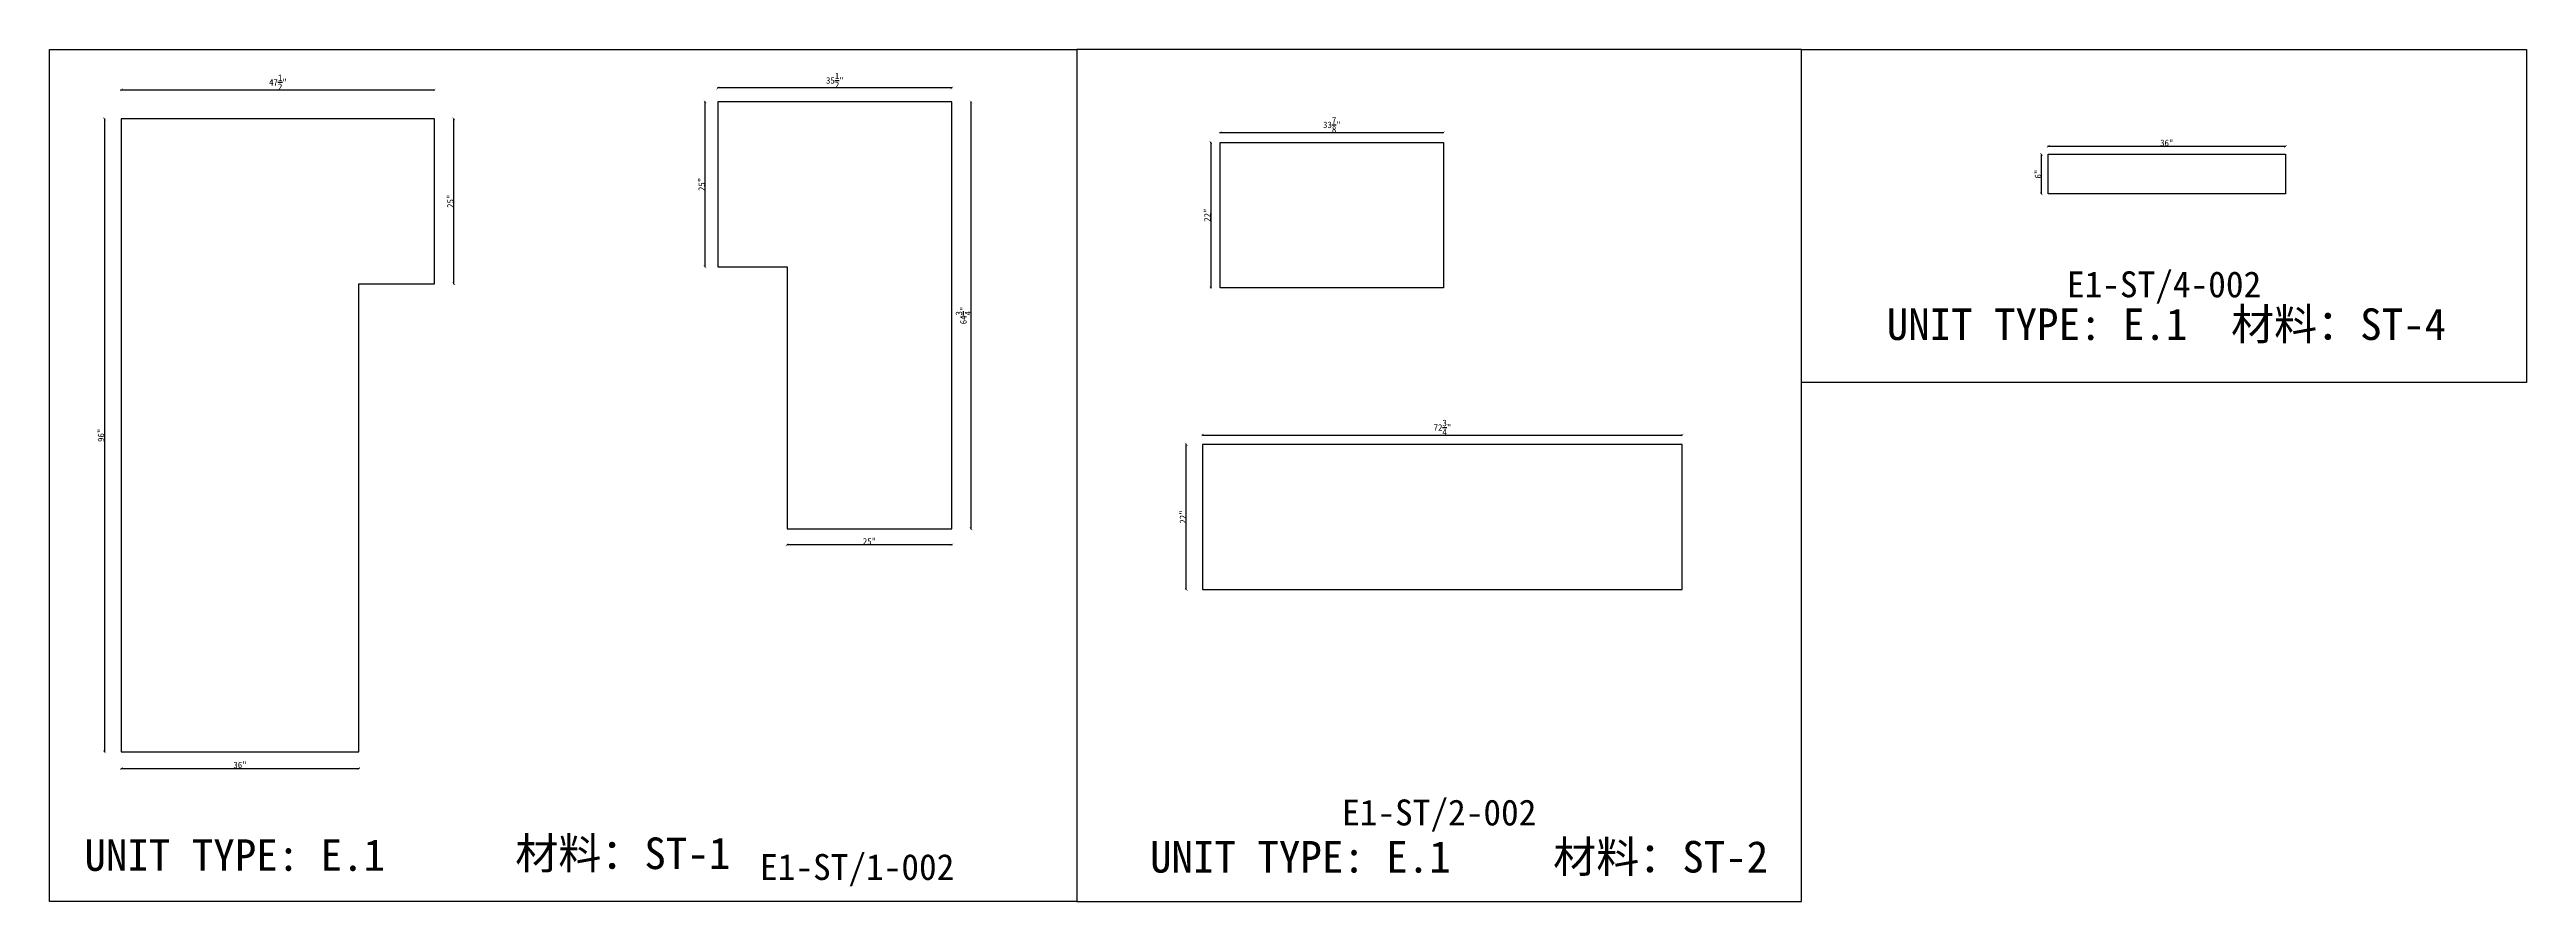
# Model space of a CAD drawing. Header units: millimetres. Extents: x -46966 to 138077, y -48408 to 2116.
# Drawn here: x 3188 to 12728, y -9923 to -6641 of the extents above; entities that cross this region are included whole.
import ezdxf
from ezdxf.enums import TextEntityAlignment as Align

# ---------------------------------------------------------------- set-up
doc = ezdxf.new("R2010")
doc.units = ezdxf.units.MM
doc.layers.add('PART_NUMBER', color=3, linetype='Continuous')
doc.styles.add('样式 1', font='')
doc.styles.get('样式 1').set_extended_font_data('NSimSun')
doc.dimstyles.new('副本 ISO-25', dxfattribs={"dimtxt": 25, "dimasz": 10, "dimexe": 1.5, "dimexo": 0.5, "dimtad": 1, "dimlfac": 0.03937, "dimlunit": 5, "dimtxsty": '样式 1', "dimblk": 'ARCHTICK', "dimcen": 2.5, "dimclrd": 256, "dimclrt": 1, "dimazin": 3, "dimtfac": 1, "dimtmove": 0, "dimatfit": 3, "dimfxlon": 1})

msp = doc.modelspace()

# ---------------------------------------------------------------- texts
at = {"style": '样式 1'}
for s, p in [('材料：ST-4', (11590.187, -7760.212)), ('UNIT TYPE: E.1', (10263.906, -7760.212)), ('UNIT TYPE: E.1', (3321.98, -9805.24)), ('材料：ST-1', (4981.267, -9798.585)), ('UNIT TYPE: E.1', (7426.391, -9812.018)), ('材料：ST-2', (8979.115, -9812.018))]:
    msp.add_text(s, height=121.5865, dxfattribs=at).set_placement(p)
at = {"layer": 'PART_NUMBER', "color": 3, "style": '样式 1'}
for s, p in [('E1-ST/4-002', (11332.288, -7545.885)), ('E1-ST/2-002', (8540.414, -9580.544)), ('E1-ST/1-002', (6298.532, -9790.544))]:
    msp.add_text(s, height=100, dxfattribs=at).set_placement(p, align=Align.MIDDLE_CENTER)

# ---------------------------------------------------------------- blocks, each defined once
blk = doc.blocks.new('_ArchTick')
at = {"color": 0, "linetype": 'ByBlock', "const_width": 0.15}
blk.add_lwpolyline([(-0.5, -0.5), (0.5, 0.5)], dxfattribs=at)
blk = doc.blocks.new('*D553')
at = {"color": 0, "lineweight": -2, "transparency": 16777216}
for p, q in [((5761.5, -6790.4), (5761.5, -6787.9)), ((6663.2, -6790.4), (6663.2, -6787.9))]:
    blk.add_line(p, q, dxfattribs=at)
at = {"lineweight": -2, "transparency": 16777216}
blk.add_line((6663.2, -6789.4), (5761.5, -6789.4), dxfattribs=at)
at = {"layer": 'Defpoints', "color": 0, "transparency": 16777216}
for p in [(5761.5, -6789.4), (5761.5, -6843.4), (6663.2, -6843.4)]:
    blk.add_point(p, dxfattribs=at)
at = {"lineweight": -2, "transparency": 16777216, "xscale": 10, "yscale": 10, "zscale": 10, "rotation": 180}
blk.add_blockref('_ArchTick', (5761.5, -6789.4), dxfattribs=at)
at = {"lineweight": -2, "transparency": 16777216, "xscale": 10, "yscale": 10, "zscale": 10}
blk.add_blockref('_ArchTick', (6663.2, -6789.4), dxfattribs=at)
at = {"color": 1, "transparency": 16777216, "insert": (6212.4, -6760.4), "char_height": 25, "attachment_point": 5, "style": '样式 1'}
blk.add_mtext('\\A1;35{\\H1x;\\S1/2;}"', dxfattribs=at)
blk = doc.blocks.new('*D554')
at = {"color": 0, "lineweight": -2, "transparency": 16777216}
for p, q in [((6735.7, -6843.4), (6738.2, -6843.4)), ((6735.7, -8488), (6738.2, -8488))]:
    blk.add_line(p, q, dxfattribs=at)
at = {"lineweight": -2, "transparency": 16777216}
blk.add_line((6736.7, -6843.4), (6736.7, -8488), dxfattribs=at)
at = {"layer": 'Defpoints', "color": 0, "transparency": 16777216}
for p in [(6663.2, -6843.4), (6663.2, -8488), (6736.7, -8488)]:
    blk.add_point(p, dxfattribs=at)
at = {"lineweight": -2, "transparency": 16777216, "xscale": 10, "yscale": 10, "zscale": 10}
for p, rotation in [((6736.7, -6843.4), 90), ((6736.7, -8488), 270)]:
    blk.add_blockref('_ArchTick', p, dxfattribs=dict(at, rotation=rotation))
at = {"color": 1, "transparency": 16777216, "insert": (6707.6, -7665.7), "char_height": 25, "attachment_point": 5, "rotation": 90, "style": '样式 1'}
blk.add_mtext('\\A1;64{\\H1x;\\S3/4;}"', dxfattribs=at)
blk = doc.blocks.new('*D549')
at = {"color": 0, "lineweight": -2, "transparency": 16777216}
for p, q in [((6028.2, -8548.3), (6028.2, -8550.8)), ((6663.2, -8548.3), (6663.2, -8550.8))]:
    blk.add_line(p, q, dxfattribs=at)
at = {"lineweight": -2, "transparency": 16777216}
blk.add_line((6663.2, -8549.3), (6028.2, -8549.3), dxfattribs=at)
at = {"layer": 'Defpoints', "color": 0, "transparency": 16777216}
for p in [(6028.2, -8488), (6663.2, -8488), (6028.2, -8549.3)]:
    blk.add_point(p, dxfattribs=at)
at = {"lineweight": -2, "transparency": 16777216, "xscale": 10, "yscale": 10, "zscale": 10, "rotation": 180}
blk.add_blockref('_ArchTick', (6028.2, -8549.3), dxfattribs=at)
at = {"lineweight": -2, "transparency": 16777216, "xscale": 10, "yscale": 10, "zscale": 10}
blk.add_blockref('_ArchTick', (6663.2, -8549.3), dxfattribs=at)
at = {"color": 1, "transparency": 16777216, "insert": (6345.7, -8536.2), "char_height": 25, "attachment_point": 5, "style": '样式 1'}
blk.add_mtext('\\A1;25"', dxfattribs=at)
blk = doc.blocks.new('*D550')
at = {"color": 0, "lineweight": -2, "transparency": 16777216}
for p, q in [((5713.5, -6843.4), (5711, -6843.4)), ((5713.5, -7478.4), (5711, -7478.4))]:
    blk.add_line(p, q, dxfattribs=at)
at = {"lineweight": -2, "transparency": 16777216}
blk.add_line((5712.5, -7478.4), (5712.5, -6843.4), dxfattribs=at)
at = {"layer": 'Defpoints', "color": 0, "transparency": 16777216}
for p in [(5712.5, -6843.4), (5761.5, -6843.4), (5761.5, -7478.4)]:
    blk.add_point(p, dxfattribs=at)
at = {"lineweight": -2, "transparency": 16777216, "xscale": 10, "yscale": 10, "zscale": 10}
for p, rotation in [((5712.5, -6843.4), 90), ((5712.5, -7478.4), 270)]:
    blk.add_blockref('_ArchTick', p, dxfattribs=dict(at, rotation=rotation))
at = {"color": 1, "transparency": 16777216, "insert": (5699.4, -7160.9), "char_height": 25, "attachment_point": 5, "rotation": 90, "style": '样式 1'}
blk.add_mtext('\\A1;25"', dxfattribs=at)
blk = doc.blocks.new('*D551')
at = {"color": 0, "lineweight": -2, "transparency": 16777216}
for p, q in [((3464, -6797.6), (3464, -6795.1)), ((4670.5, -6797.6), (4670.5, -6795.1))]:
    blk.add_line(p, q, dxfattribs=at)
at = {"lineweight": -2, "transparency": 16777216}
blk.add_line((3464, -6796.6), (4670.5, -6796.6), dxfattribs=at)
at = {"layer": 'Defpoints', "color": 0, "transparency": 16777216}
for p in [(4670.5, -6796.6), (3464, -6908.4), (4670.5, -6908.4)]:
    blk.add_point(p, dxfattribs=at)
at = {"lineweight": -2, "transparency": 16777216, "xscale": 10, "yscale": 10, "zscale": 10, "rotation": 180}
blk.add_blockref('_ArchTick', (3464, -6796.6), dxfattribs=at)
at = {"lineweight": -2, "transparency": 16777216, "xscale": 10, "yscale": 10, "zscale": 10}
blk.add_blockref('_ArchTick', (4670.5, -6796.6), dxfattribs=at)
at = {"color": 1, "transparency": 16777216, "insert": (4067.3, -6767.6), "char_height": 25, "attachment_point": 5, "style": '样式 1'}
blk.add_mtext('\\A1;47{\\H1x;\\S1/2;}"', dxfattribs=at)
blk = doc.blocks.new('*D552')
at = {"color": 0, "lineweight": -2, "transparency": 16777216}
for p, q in [((3399.8, -6908.4), (3397.3, -6908.4)), ((3399.8, -9346.8), (3397.3, -9346.8))]:
    blk.add_line(p, q, dxfattribs=at)
at = {"lineweight": -2, "transparency": 16777216}
blk.add_line((3398.8, -6908.4), (3398.8, -9346.8), dxfattribs=at)
at = {"layer": 'Defpoints', "color": 0, "transparency": 16777216}
for p in [(3464, -6908.4), (3398.8, -9346.8), (3464, -9346.8)]:
    blk.add_point(p, dxfattribs=at)
at = {"lineweight": -2, "transparency": 16777216, "xscale": 10, "yscale": 10, "zscale": 10}
for p, rotation in [((3398.8, -6908.4), 90), ((3398.8, -9346.8), 270)]:
    blk.add_blockref('_ArchTick', p, dxfattribs=dict(at, rotation=rotation))
at = {"color": 1, "transparency": 16777216, "insert": (3385.7, -8127.6), "char_height": 25, "attachment_point": 5, "rotation": 90, "style": '样式 1'}
blk.add_mtext('\\A1;96"', dxfattribs=at)
blk = doc.blocks.new('*D555')
at = {"color": 0, "lineweight": -2, "transparency": 16777216}
for p, q in [((3464, -9409.9), (3464, -9412.4)), ((4378.4, -9409.9), (4378.4, -9412.4))]:
    blk.add_line(p, q, dxfattribs=at)
at = {"lineweight": -2, "transparency": 16777216}
blk.add_line((3464, -9410.9), (4378.4, -9410.9), dxfattribs=at)
at = {"layer": 'Defpoints', "color": 0, "transparency": 16777216}
for p in [(3464, -9346.8), (4378.4, -9346.8), (4378.4, -9410.9)]:
    blk.add_point(p, dxfattribs=at)
at = {"lineweight": -2, "transparency": 16777216, "xscale": 10, "yscale": 10, "zscale": 10, "rotation": 180}
blk.add_blockref('_ArchTick', (3464, -9410.9), dxfattribs=at)
at = {"lineweight": -2, "transparency": 16777216, "xscale": 10, "yscale": 10, "zscale": 10}
blk.add_blockref('_ArchTick', (4378.4, -9410.9), dxfattribs=at)
at = {"color": 1, "transparency": 16777216, "insert": (3921.2, -9397.8), "char_height": 25, "attachment_point": 5, "style": '样式 1'}
blk.add_mtext('\\A1;36"', dxfattribs=at)
blk = doc.blocks.new('*D556')
at = {"color": 0, "lineweight": -2, "transparency": 16777216}
for p, q in [((4743.5, -6908.4), (4746, -6908.4)), ((4743.5, -7543.4), (4746, -7543.4))]:
    blk.add_line(p, q, dxfattribs=at)
at = {"lineweight": -2, "transparency": 16777216}
blk.add_line((4744.5, -7543.4), (4744.5, -6908.4), dxfattribs=at)
at = {"layer": 'Defpoints', "color": 0, "transparency": 16777216}
for p in [(4670.5, -6908.4), (4744.5, -6908.4), (4670.5, -7543.4)]:
    blk.add_point(p, dxfattribs=at)
at = {"lineweight": -2, "transparency": 16777216, "xscale": 10, "yscale": 10, "zscale": 10}
for p, rotation in [((4744.5, -6908.4), 90), ((4744.5, -7543.4), 270)]:
    blk.add_blockref('_ArchTick', p, dxfattribs=dict(at, rotation=rotation))
at = {"color": 1, "transparency": 16777216, "insert": (4731.4, -7225.9), "char_height": 25, "attachment_point": 5, "rotation": 90, "style": '样式 1'}
blk.add_mtext('\\A1;25"', dxfattribs=at)
blk = doc.blocks.new('*D557')
at = {"color": 0, "lineweight": -2, "transparency": 16777216}
for p, q in [((7696.7, -6961.6), (7696.7, -6959.1)), ((8557.1, -6961.6), (8557.1, -6959.1))]:
    blk.add_line(p, q, dxfattribs=at)
at = {"lineweight": -2, "transparency": 16777216}
blk.add_line((7696.7, -6960.6), (8557.1, -6960.6), dxfattribs=at)
at = {"layer": 'Defpoints', "color": 0, "transparency": 16777216}
for p in [(8557.1, -6960.6), (7696.7, -7000), (8557.1, -7000)]:
    blk.add_point(p, dxfattribs=at)
at = {"lineweight": -2, "transparency": 16777216, "xscale": 10, "yscale": 10, "zscale": 10, "rotation": 180}
blk.add_blockref('_ArchTick', (7696.7, -6960.6), dxfattribs=at)
at = {"lineweight": -2, "transparency": 16777216, "xscale": 10, "yscale": 10, "zscale": 10}
blk.add_blockref('_ArchTick', (8557.1, -6960.6), dxfattribs=at)
at = {"color": 1, "transparency": 16777216, "insert": (8126.9, -6931.5), "char_height": 25, "attachment_point": 5, "style": '样式 1'}
blk.add_mtext('\\A1;33{\\H1x;\\S7/8;}"', dxfattribs=at)
blk = doc.blocks.new('*D558')
at = {"color": 0, "lineweight": -2, "transparency": 16777216}
for p, q in [((7661.1, -7000), (7658.6, -7000)), ((7661.1, -7558.8), (7658.6, -7558.8))]:
    blk.add_line(p, q, dxfattribs=at)
at = {"lineweight": -2, "transparency": 16777216}
blk.add_line((7660.1, -7000), (7660.1, -7558.8), dxfattribs=at)
at = {"layer": 'Defpoints', "color": 0, "transparency": 16777216}
for p in [(7696.7, -7000), (7660.1, -7558.8), (7696.7, -7558.8)]:
    blk.add_point(p, dxfattribs=at)
at = {"lineweight": -2, "transparency": 16777216, "xscale": 10, "yscale": 10, "zscale": 10}
for p, rotation in [((7660.1, -7000), 90), ((7660.1, -7558.8), 270)]:
    blk.add_blockref('_ArchTick', p, dxfattribs=dict(at, rotation=rotation))
at = {"color": 1, "transparency": 16777216, "insert": (7647, -7279.4), "char_height": 25, "attachment_point": 5, "rotation": 90, "style": '样式 1'}
blk.add_mtext('\\A1;22"', dxfattribs=at)
blk = doc.blocks.new('*D559')
at = {"color": 0, "lineweight": -2, "transparency": 16777216}
for p, q in [((7628.8, -8127.5), (7628.8, -8125)), ((9476.7, -8127.5), (9476.7, -8125))]:
    blk.add_line(p, q, dxfattribs=at)
at = {"lineweight": -2, "transparency": 16777216}
blk.add_line((7628.8, -8126.5), (9476.7, -8126.5), dxfattribs=at)
at = {"layer": 'Defpoints', "color": 0, "transparency": 16777216}
for p in [(7628.8, -8162.9), (9476.7, -8126.5), (9476.7, -8162.9)]:
    blk.add_point(p, dxfattribs=at)
at = {"lineweight": -2, "transparency": 16777216, "xscale": 10, "yscale": 10, "zscale": 10, "rotation": 180}
blk.add_blockref('_ArchTick', (7628.8, -8126.5), dxfattribs=at)
at = {"lineweight": -2, "transparency": 16777216, "xscale": 10, "yscale": 10, "zscale": 10}
blk.add_blockref('_ArchTick', (9476.7, -8126.5), dxfattribs=at)
at = {"color": 1, "transparency": 16777216, "insert": (8552.7, -8097.4), "char_height": 25, "attachment_point": 5, "style": '样式 1'}
blk.add_mtext('\\A1;72{\\H1x;\\S3/4;}"', dxfattribs=at)
blk = doc.blocks.new('*D560')
at = {"color": 0, "lineweight": -2, "transparency": 16777216}
for p, q in [((7567.2, -8162.9), (7564.7, -8162.9)), ((7567.2, -8721.7), (7564.7, -8721.7))]:
    blk.add_line(p, q, dxfattribs=at)
at = {"lineweight": -2, "transparency": 16777216}
blk.add_line((7566.2, -8721.7), (7566.2, -8162.9), dxfattribs=at)
at = {"layer": 'Defpoints', "color": 0, "transparency": 16777216}
for p in [(7566.2, -8162.9), (7628.8, -8162.9), (7628.8, -8721.7)]:
    blk.add_point(p, dxfattribs=at)
at = {"lineweight": -2, "transparency": 16777216, "xscale": 10, "yscale": 10, "zscale": 10}
for p, rotation in [((7566.2, -8162.9), 90), ((7566.2, -8721.7), 270)]:
    blk.add_blockref('_ArchTick', p, dxfattribs=dict(at, rotation=rotation))
at = {"color": 1, "transparency": 16777216, "insert": (7553, -8442.3), "char_height": 25, "attachment_point": 5, "rotation": 90, "style": '样式 1'}
blk.add_mtext('\\A1;22"', dxfattribs=at)
blk = doc.blocks.new('*D561')
at = {"color": 0, "lineweight": -2, "transparency": 16777216}
for p, q in [((10885.6, -7015.2), (10885.6, -7012.7)), ((11800, -7015.2), (11800, -7012.7))]:
    blk.add_line(p, q, dxfattribs=at)
at = {"lineweight": -2, "transparency": 16777216}
blk.add_line((10885.6, -7014.2), (11800, -7014.2), dxfattribs=at)
at = {"layer": 'Defpoints', "color": 0, "transparency": 16777216}
for p in [(10885.6, -7045.1), (11800, -7014.2), (11800, -7045.1)]:
    blk.add_point(p, dxfattribs=at)
at = {"lineweight": -2, "transparency": 16777216, "xscale": 10, "yscale": 10, "zscale": 10, "rotation": 180}
blk.add_blockref('_ArchTick', (10885.6, -7014.2), dxfattribs=at)
at = {"lineweight": -2, "transparency": 16777216, "xscale": 10, "yscale": 10, "zscale": 10}
blk.add_blockref('_ArchTick', (11800, -7014.2), dxfattribs=at)
at = {"color": 1, "transparency": 16777216, "insert": (11342.8, -7001.1), "char_height": 25, "attachment_point": 5, "style": '样式 1'}
blk.add_mtext('\\A1;36"', dxfattribs=at)
blk = doc.blocks.new('*D562')
at = {"color": 0, "lineweight": -2, "transparency": 16777216}
for p, q in [((10860.8, -7045.1), (10858.3, -7045.1)), ((10860.8, -7197.5), (10858.3, -7197.5))]:
    blk.add_line(p, q, dxfattribs=at)
at = {"lineweight": -2, "transparency": 16777216}
blk.add_line((10859.8, -7197.5), (10859.8, -7045.1), dxfattribs=at)
at = {"layer": 'Defpoints', "color": 0, "transparency": 16777216}
for p in [(10859.8, -7045.1), (10885.6, -7045.1), (10885.6, -7197.5)]:
    blk.add_point(p, dxfattribs=at)
at = {"lineweight": -2, "transparency": 16777216, "xscale": 10, "yscale": 10, "zscale": 10}
for p, rotation in [((10859.8, -7045.1), 90), ((10859.8, -7197.5), 270)]:
    blk.add_blockref('_ArchTick', p, dxfattribs=dict(at, rotation=rotation))
at = {"color": 1, "transparency": 16777216, "insert": (10846.6, -7121.3), "char_height": 25, "attachment_point": 5, "rotation": 90, "style": '样式 1'}
blk.add_mtext('\\A1;6"', dxfattribs=at)

# ---------------------------------------------------------------- dimensions: what is measured, and where the dimension line sits
for base, p1, p2, picture, middle in [((4670.512, -6796.631), (3464.012, -6908.353), (4670.512, -6908.353), '*D551', (4067.262, -6767.607)), ((5761.529, -6789.424), (6663.229, -6843.396), (5761.529, -6843.396), '*D553', (6212.379, -6760.4)), ((8557.147, -6960.599), (7696.722, -7000.026), (8557.147, -7000.026), '*D557', (8126.934, -6931.506)), ((11799.998, -7014.219), (10885.598, -7045.055), (11799.998, -7045.055), '*D561', (11342.798, -7001.094)), ((9476.675, -8126.462), (7628.825, -8162.922), (9476.675, -8162.922), '*D559', (8552.75, -8097.369)), ((6028.229, -8549.302), (6663.229, -8488.046), (6028.229, -8488.046), '*D549', (6345.729, -8536.177)), ((4378.412, -9410.945), (3464.012, -9346.753), (4378.412, -9346.753), '*D555', (3921.212, -9397.82))]:
    dim = msp.add_linear_dim(base=base, p1=p1, p2=p2, dimstyle='副本 ISO-25')
    dim.commit()
    dim.dimension.update_dxf_attribs({"geometry": picture, "text_midpoint": middle})
for base, p1, p2, picture, middle in [((5712.484, -6843.396), (5761.529, -7478.396), (5761.529, -6843.396), '*D550', (5699.359, -7160.896)), ((6736.669, -8488.046), (6663.229, -6843.396), (6663.229, -8488.046), '*D554', (6707.576, -7665.721)), ((3398.78, -9346.753), (3464.012, -6908.353), (3464.012, -9346.753), '*D552', (3385.655, -8127.553)), ((4744.516, -6908.353), (4670.512, -7543.353), (4670.512, -6908.353), '*D556', (4731.391, -7225.853)), ((7660.076, -7558.826), (7696.722, -7000.026), (7696.722, -7558.826), '*D558', (7646.951, -7279.426)), ((10859.763, -7045.055), (10885.598, -7197.455), (10885.598, -7045.055), '*D562', (10846.638, -7121.255)), ((7566.154, -8162.922), (7628.825, -8721.722), (7628.825, -8162.922), '*D560', (7553.029, -8442.322))]:
    dim = msp.add_linear_dim(base=base, p1=p1, p2=p2, angle=90, dimstyle='副本 ISO-25')
    dim.commit()
    dim.dimension.update_dxf_attribs({"geometry": picture, "text_midpoint": middle})

# ---------------------------------------------------------------- linework, layer by layer
at = {"color": 1}
for points in [[(3187.523, -6641.319), (7144.404, -6641.319), (7144.404, -9923.375), (3187.523, -9923.375)], [(7144.404, -9923.375), (9936.279, -9923.375), (9936.279, -6641.319), (7144.404, -6641.319)], [(9936.279, -6641.319), (12728.153, -6641.319), (12728.153, -7923.716), (9936.279, -7923.716)]]:
    msp.add_lwpolyline(points, close=True, dxfattribs=at)
for points in [[(6663.229, -6843.396), (5761.529, -6843.396), (5761.529, -7478.396), (6028.229, -7478.396), (6028.229, -8488.046), (6663.229, -8488.046)], [(4378.412, -7543.353), (4670.512, -7543.353), (4670.512, -6908.353), (3464.012, -6908.353), (3464.012, -9346.753), (4378.412, -9346.753)], [(7696.722, -7000.026), (8557.147, -7000.026), (8557.147, -7558.826), (7696.722, -7558.826)], [(10885.598, -7045.055), (11799.998, -7045.055), (11799.998, -7197.455), (10885.598, -7197.455)], [(9476.675, -8162.922), (7628.825, -8162.922), (7628.825, -8721.722), (9476.675, -8721.722)]]:
    msp.add_lwpolyline(points, close=True)

msp.set_redraw_order([(e.dxf.handle, doc.entitydb.next_handle()) for e in msp.query("TEXT MTEXT ATTDEF DIMENSION ARC_DIMENSION")])  # texts and dimensions are drawn at this point

doc.saveas('drawing.dxf')
